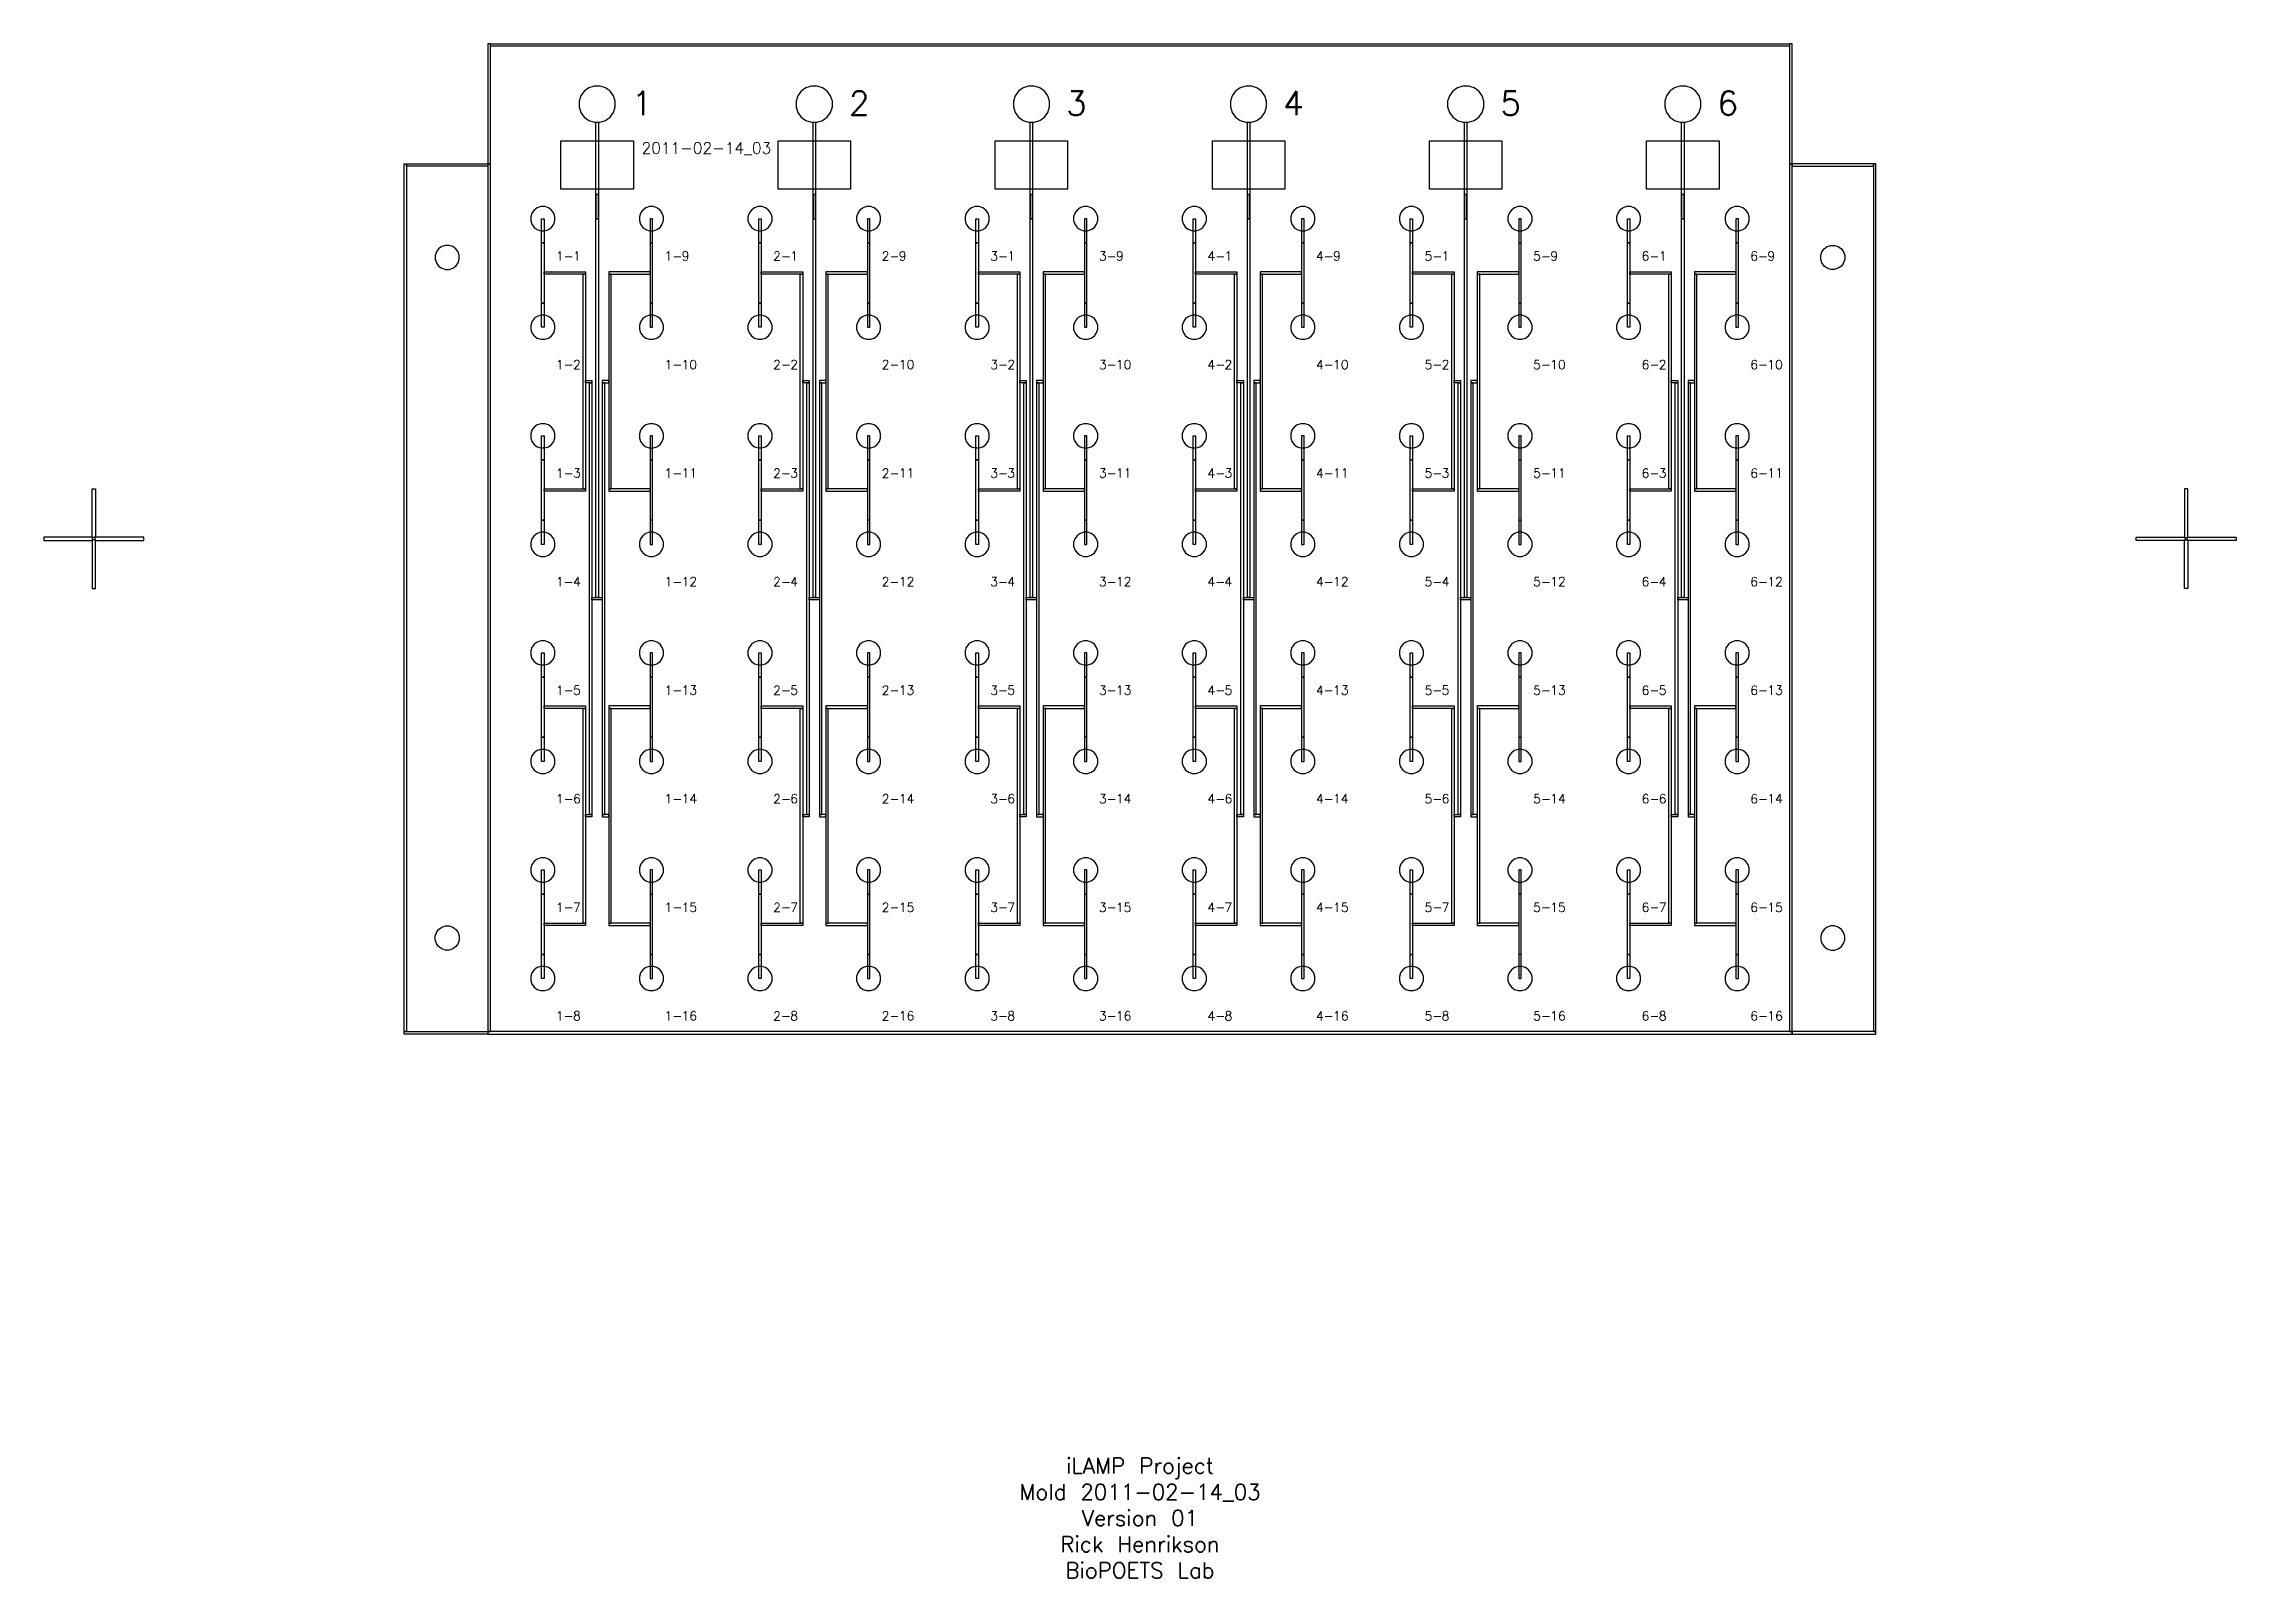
# Model space of a CAD drawing. Extents: x -305705 to -214839, y 144635 to 208244.
import ezdxf

# ---------------------------------------------------------------- set-up
doc = ezdxf.new("R2010")
doc.units = 13
doc.header["$MEASUREMENT"] = 0
doc.layers.add('100 um', color=5, linetype='Continuous')
doc.layers.add('300 um', color=1, linetype='Continuous')
doc.styles.get("Standard").update_dxf_attribs({"font": 'txt.shx'})

msp = doc.modelspace()

# ---------------------------------------------------------------- texts
at = {"layer": '100 um'}
for s, insert, char_height, width, attachment_point in [('1', (-280910, 206282), 1000, 1347.53, 2), ('2', (-271910, 206282), 1000, 1347.53, 2), ('3', (-262910, 206282), 1000, 1347.53, 2), ('4', (-253910, 206282), 1000, 1347.53, 2), ('5', (-244910, 206282), 1000, 1347.53, 2), ('6', (-235910, 206282), 1000, 1347.53, 2), ('2011-02-14_03', (-278243, 204158), 468, 7613.45, 2), ('1-', (-284478, 199633), 375, 362.82, 1), ('1', (-283770, 199636), 375, 362.82, 1), ('1-', (-279978, 199633), 375, 362.82, 1), ('9', (-279270, 199636), 375, 362.82, 1), ('2-', (-275478, 199633), 375, 362.82, 1), ('1', (-274770, 199636), 375, 362.82, 1), ('2-', (-270978, 199633), 375, 362.82, 1), ('9', (-270270, 199636), 375, 362.82, 1), ('3-', (-266478, 199633), 375, 362.82, 1), ('1', (-265770, 199636), 375, 362.82, 1), ('3-', (-261978, 199633), 375, 362.82, 1), ('9', (-261270, 199636), 375, 362.82, 1), ('4-', (-257478, 199633), 375, 362.82, 1), ('1', (-256770, 199636), 375, 362.82, 1), ('4-', (-252978, 199633), 375, 362.82, 1), ('9', (-252270, 199636), 375, 362.82, 1), ('5-', (-248478, 199633), 375, 362.82, 1), ('1', (-247770, 199636), 375, 362.82, 1), ('5-', (-243978, 199633), 375, 362.82, 1), ('9', (-243270, 199636), 375, 362.82, 1), ('6-', (-239478, 199633), 375, 362.82, 1), ('1', (-238770, 199636), 375, 362.82, 1), ('6-', (-234978, 199633), 375, 362.82, 1), ('9', (-234270, 199636), 375, 362.82, 1), ('1-', (-284478, 195133), 375, 362.82, 1), ('2', (-283770, 195136), 375, 362.82, 1), ('1-', (-279978, 195133), 375, 362.82, 1), ('10', (-279270, 195136), 375, 362.82, 1), ('2-', (-275478, 195133), 375, 362.82, 1), ('2', (-274770, 195136), 375, 362.82, 1), ('2-', (-270978, 195133), 375, 362.82, 1), ('10', (-270270, 195136), 375, 362.82, 1), ('3-', (-266478, 195133), 375, 362.82, 1), ('2', (-265770, 195136), 375, 362.82, 1), ('3-', (-261978, 195133), 375, 362.82, 1), ('10', (-261270, 195136), 375, 362.82, 1), ('4-', (-257478, 195133), 375, 362.82, 1), ('2', (-256770, 195136), 375, 362.82, 1), ('4-', (-252978, 195133), 375, 362.82, 1), ('10', (-252270, 195136), 375, 362.82, 1), ('5-', (-248478, 195133), 375, 362.82, 1), ('2', (-247770, 195136), 375, 362.82, 1), ('5-', (-243978, 195133), 375, 362.82, 1), ('10', (-243270, 195136), 375, 362.82, 1), ('6-', (-239478, 195133), 375, 362.82, 1), ('2', (-238770, 195136), 375, 362.82, 1), ('6-', (-234978, 195133), 375, 362.82, 1), ('10', (-234270, 195136), 375, 362.82, 1), ('1-', (-284478, 190633), 375, 362.82, 1), ('3', (-283770, 190636), 375, 362.82, 1), ('1-', (-279978, 190633), 375, 362.82, 1), ('11', (-279270, 190636), 375, 362.82, 1), ('2-', (-275478, 190633), 375, 362.82, 1), ('3', (-274770, 190636), 375, 362.82, 1), ('2-', (-270978, 190633), 375, 362.82, 1), ('11', (-270270, 190636), 375, 362.82, 1), ('3-', (-266478, 190633), 375, 362.82, 1), ('3', (-265770, 190636), 375, 362.82, 1), ('3-', (-261978, 190633), 375, 362.82, 1), ('11', (-261270, 190636), 375, 362.82, 1), ('4-', (-257478, 190633), 375, 362.82, 1), ('3', (-256770, 190636), 375, 362.82, 1), ('4-', (-252978, 190633), 375, 362.82, 1), ('11', (-252270, 190636), 375, 362.82, 1), ('5-', (-248478, 190633), 375, 362.82, 1), ('3', (-247770, 190636), 375, 362.82, 1), ('5-', (-243978, 190633), 375, 362.82, 1), ('11', (-243270, 190636), 375, 362.82, 1), ('6-', (-239478, 190633), 375, 362.82, 1), ('3', (-238770, 190636), 375, 362.82, 1), ('6-', (-234978, 190633), 375, 362.82, 1), ('11', (-234270, 190636), 375, 362.82, 1), ('1-', (-284478, 186133), 375, 362.82, 1), ('4', (-283770, 186136), 375, 362.82, 1), ('1-', (-279978, 186133), 375, 362.82, 1), ('12', (-279270, 186136), 375, 362.82, 1), ('2-', (-275478, 186133), 375, 362.82, 1), ('4', (-274770, 186136), 375, 362.82, 1), ('2-', (-270978, 186133), 375, 362.82, 1), ('12', (-270270, 186136), 375, 362.82, 1), ('3-', (-266478, 186133), 375, 362.82, 1), ('4', (-265770, 186136), 375, 362.82, 1), ('3-', (-261978, 186133), 375, 362.82, 1), ('12', (-261270, 186136), 375, 362.82, 1), ('4-', (-257478, 186133), 375, 362.82, 1), ('4', (-256770, 186136), 375, 362.82, 1), ('4-', (-252978, 186133), 375, 362.82, 1), ('12', (-252270, 186136), 375, 362.82, 1), ('5-', (-248478, 186133), 375, 362.82, 1), ('4', (-247770, 186136), 375, 362.82, 1), ('5-', (-243978, 186133), 375, 362.82, 1), ('12', (-243270, 186136), 375, 362.82, 1), ('6-', (-239478, 186133), 375, 362.82, 1), ('4', (-238770, 186136), 375, 362.82, 1), ('6-', (-234978, 186133), 375, 362.82, 1), ('12', (-234270, 186136), 375, 362.82, 1), ('1-', (-284478, 181633), 375, 362.82, 1), ('5', (-283770, 181636), 375, 362.82, 1), ('1-', (-279978, 181633), 375, 362.82, 1), ('13', (-279270, 181636), 375, 362.82, 1), ('2-', (-275478, 181633), 375, 362.82, 1), ('5', (-274770, 181636), 375, 362.82, 1), ('2-', (-270978, 181633), 375, 362.82, 1), ('13', (-270270, 181636), 375, 362.82, 1), ('3-', (-266478, 181633), 375, 362.82, 1), ('5', (-265770, 181636), 375, 362.82, 1), ('3-', (-261978, 181633), 375, 362.82, 1), ('13', (-261270, 181636), 375, 362.82, 1), ('4-', (-257478, 181633), 375, 362.82, 1), ('5', (-256770, 181636), 375, 362.82, 1), ('4-', (-252978, 181633), 375, 362.82, 1), ('13', (-252270, 181636), 375, 362.82, 1), ('5-', (-248478, 181633), 375, 362.82, 1), ('5', (-247770, 181636), 375, 362.82, 1), ('5-', (-243978, 181633), 375, 362.82, 1), ('13', (-243270, 181636), 375, 362.82, 1), ('6-', (-239478, 181633), 375, 362.82, 1), ('5', (-238770, 181636), 375, 362.82, 1), ('6-', (-234978, 181633), 375, 362.82, 1), ('13', (-234270, 181636), 375, 362.82, 1), ('1-', (-284478, 177133), 375, 362.82, 1), ('6', (-283770, 177136), 375, 362.82, 1), ('1-', (-279978, 177133), 375, 362.82, 1), ('14', (-279270, 177136), 375, 362.82, 1), ('2-', (-275478, 177133), 375, 362.82, 1), ('6', (-274770, 177136), 375, 362.82, 1), ('2-', (-270978, 177133), 375, 362.82, 1), ('14', (-270270, 177136), 375, 362.82, 1), ('3-', (-266478, 177133), 375, 362.82, 1), ('6', (-265770, 177136), 375, 362.82, 1), ('3-', (-261978, 177133), 375, 362.82, 1), ('14', (-261270, 177136), 375, 362.82, 1), ('4-', (-257478, 177133), 375, 362.82, 1), ('6', (-256770, 177136), 375, 362.82, 1), ('4-', (-252978, 177133), 375, 362.82, 1), ('14', (-252270, 177136), 375, 362.82, 1), ('5-', (-248478, 177133), 375, 362.82, 1), ('6', (-247770, 177136), 375, 362.82, 1), ('5-', (-243978, 177133), 375, 362.82, 1), ('14', (-243270, 177136), 375, 362.82, 1), ('6-', (-239478, 177133), 375, 362.82, 1), ('6', (-238770, 177136), 375, 362.82, 1), ('6-', (-234978, 177133), 375, 362.82, 1), ('14', (-234270, 177136), 375, 362.82, 1), ('1-', (-284478, 172633), 375, 362.82, 1), ('7', (-283770, 172636), 375, 362.82, 1), ('1-', (-279978, 172633), 375, 362.82, 1), ('15', (-279270, 172636), 375, 362.82, 1), ('2-', (-275478, 172633), 375, 362.82, 1), ('7', (-274770, 172636), 375, 362.82, 1), ('2-', (-270978, 172633), 375, 362.82, 1), ('15', (-270270, 172636), 375, 362.82, 1), ('3-', (-266478, 172633), 375, 362.82, 1), ('7', (-265770, 172636), 375, 362.82, 1), ('3-', (-261978, 172633), 375, 362.82, 1), ('15', (-261270, 172636), 375, 362.82, 1), ('4-', (-257478, 172633), 375, 362.82, 1), ('7', (-256770, 172636), 375, 362.82, 1), ('4-', (-252978, 172633), 375, 362.82, 1), ('15', (-252270, 172636), 375, 362.82, 1), ('5-', (-248478, 172633), 375, 362.82, 1), ('7', (-247770, 172636), 375, 362.82, 1), ('5-', (-243978, 172633), 375, 362.82, 1), ('15', (-243270, 172636), 375, 362.82, 1), ('6-', (-239478, 172633), 375, 362.82, 1), ('7', (-238770, 172636), 375, 362.82, 1), ('6-', (-234978, 172633), 375, 362.82, 1), ('15', (-234270, 172636), 375, 362.82, 1), ('1-', (-284478, 168133), 375, 362.82, 1), ('8', (-283770, 168136), 375, 362.82, 1), ('1-', (-279978, 168133), 375, 362.82, 1), ('16', (-279270, 168136), 375, 362.82, 1), ('2-', (-275478, 168133), 375, 362.82, 1), ('8', (-274770, 168136), 375, 362.82, 1), ('2-', (-270978, 168133), 375, 362.82, 1), ('16', (-270270, 168136), 375, 362.82, 1), ('3-', (-266478, 168133), 375, 362.82, 1), ('8', (-265770, 168136), 375, 362.82, 1), ('3-', (-261978, 168133), 375, 362.82, 1), ('16', (-261270, 168136), 375, 362.82, 1), ('4-', (-257478, 168133), 375, 362.82, 1), ('8', (-256770, 168136), 375, 362.82, 1), ('4-', (-252978, 168133), 375, 362.82, 1), ('16', (-252270, 168136), 375, 362.82, 1), ('5-', (-248478, 168133), 375, 362.82, 1), ('8', (-247770, 168136), 375, 362.82, 1), ('5-', (-243978, 168133), 375, 362.82, 1), ('16', (-243270, 168136), 375, 362.82, 1), ('6-', (-239478, 168133), 375, 362.82, 1), ('8', (-238770, 168136), 375, 362.82, 1), ('6-', (-234978, 168133), 375, 362.82, 1), ('16', (-234270, 168136), 375, 362.82, 1), ('iLAMP Project\\PMold 2011-02-14_03\\PVersion 01\\PRick Henrikson\\PBioPOETS Lab', (-260272, 149619), 650, 10574.24, 2)]:
    msp.add_mtext(s, dxfattribs=dict(at, insert=insert, char_height=char_height, width=width, attachment_point=attachment_point))
at = {"layer": '300 um', "insert": (-260272, 149619), "char_height": 650, "width": 10574.24, "attachment_point": 2}
msp.add_mtext('iLAMP Project\\PMold 2011-02-14_03\\PVersion 01\\PRick Henrikson\\PBioPOETS Lab', dxfattribs=at)

# ---------------------------------------------------------------- linework, layer by layer
at = {"layer": '100 um'}
for points in [[(-287197, 208244), (-287297, 208244), (-287297, 203269), (-287197, 203269)], [(-287197, 208244), (-233347, 208244), (-233347, 208144), (-287197, 208144)], [(-233247, 208244), (-233347, 208244), (-233347, 203269), (-233247, 203269)], [(-283522, 205626), (-283449, 205400), (-283309, 205207), (-283117, 205068), (-282891, 204994), (-282653, 204994), (-282427, 205068), (-282235, 205207), (-282095, 205400), (-282022, 205626), (-282022, 205863), (-282095, 206089), (-282235, 206281), (-282427, 206421), (-282653, 206494), (-282891, 206494), (-283117, 206421), (-283309, 206281), (-283449, 206089), (-283522, 205863)], [(-274522, 205626), (-274449, 205400), (-274309, 205207), (-274117, 205068), (-273891, 204994), (-273653, 204994), (-273427, 205068), (-273235, 205207), (-273095, 205400), (-273022, 205626), (-273022, 205863), (-273095, 206089), (-273235, 206281), (-273427, 206421), (-273653, 206494), (-273891, 206494), (-274117, 206421), (-274309, 206281), (-274449, 206089), (-274522, 205863)], [(-265522, 205626), (-265449, 205400), (-265309, 205207), (-265117, 205068), (-264891, 204994), (-264653, 204994), (-264427, 205068), (-264235, 205207), (-264095, 205400), (-264022, 205626), (-264022, 205863), (-264095, 206089), (-264235, 206281), (-264427, 206421), (-264653, 206494), (-264891, 206494), (-265117, 206421), (-265309, 206281), (-265449, 206089), (-265522, 205863)], [(-256522, 205626), (-256449, 205400), (-256309, 205207), (-256117, 205068), (-255891, 204994), (-255653, 204994), (-255427, 205068), (-255235, 205207), (-255095, 205400), (-255022, 205626), (-255022, 205863), (-255095, 206089), (-255235, 206281), (-255427, 206421), (-255653, 206494), (-255891, 206494), (-256117, 206421), (-256309, 206281), (-256449, 206089), (-256522, 205863)], [(-247522, 205626), (-247449, 205400), (-247309, 205207), (-247117, 205068), (-246891, 204994), (-246653, 204994), (-246427, 205068), (-246235, 205207), (-246095, 205400), (-246022, 205626), (-246022, 205863), (-246095, 206089), (-246235, 206281), (-246427, 206421), (-246653, 206494), (-246891, 206494), (-247117, 206421), (-247309, 206281), (-247449, 206089), (-247522, 205863)], [(-238522, 205626), (-238449, 205400), (-238309, 205207), (-238117, 205068), (-237891, 204994), (-237653, 204994), (-237427, 205068), (-237235, 205207), (-237095, 205400), (-237022, 205626), (-237022, 205863), (-237095, 206089), (-237235, 206281), (-237427, 206421), (-237653, 206494), (-237891, 206494), (-238117, 206421), (-238309, 206281), (-238449, 206089), (-238522, 205863)], [(-282822, 204994), (-282722, 204994), (-282722, 201994), (-282822, 201994)], [(-273822, 204994), (-273722, 204994), (-273722, 201994), (-273822, 201994)], [(-264822, 204994), (-264722, 204994), (-264722, 201994), (-264822, 201994)], [(-255822, 204994), (-255722, 204994), (-255722, 201994), (-255822, 201994)], [(-246822, 204994), (-246722, 204994), (-246722, 201994), (-246822, 201994)], [(-237822, 204994), (-237722, 204994), (-237722, 201994), (-237822, 201994)], [(-290672, 167294), (-290772, 167294), (-290772, 203269), (-290672, 203269)], [(-290672, 203269), (-287297, 203269), (-287297, 203169), (-290672, 203169)], [(-287297, 167294), (-287197, 167294), (-287197, 203269), (-287297, 203269)], [(-233347, 167294), (-233247, 167294), (-233247, 203269), (-233347, 203269)], [(-229872, 203269), (-233247, 203269), (-233247, 203169), (-229872, 203169)], [(-229872, 167294), (-229772, 167294), (-229772, 203269), (-229872, 203269)], [(-282822, 201994), (-282722, 201994), (-282722, 200994), (-282822, 200994)], [(-282722, 201994), (-282822, 201994), (-282822, 200994), (-282722, 200994)], [(-273822, 201994), (-273722, 201994), (-273722, 200994), (-273822, 200994)], [(-273722, 201994), (-273822, 201994), (-273822, 200994), (-273722, 200994)], [(-264822, 201994), (-264722, 201994), (-264722, 200994), (-264822, 200994)], [(-264722, 201994), (-264822, 201994), (-264822, 200994), (-264722, 200994)], [(-255822, 201994), (-255722, 201994), (-255722, 200994), (-255822, 200994)], [(-255722, 201994), (-255822, 201994), (-255822, 200994), (-255722, 200994)], [(-246822, 201994), (-246722, 201994), (-246722, 200994), (-246822, 200994)], [(-246722, 201994), (-246822, 201994), (-246822, 200994), (-246722, 200994)], [(-237822, 201994), (-237722, 201994), (-237722, 200994), (-237822, 200994)], [(-237722, 201994), (-237822, 201994), (-237822, 200994), (-237722, 200994)], [(-285072, 199994), (-285072, 200994), (-284972, 200994), (-284972, 199994)], [(-282822, 200994), (-282722, 200994), (-282722, 185294), (-282822, 185294)], [(-280472, 199994), (-280472, 200994), (-280572, 200994), (-280572, 199994)], [(-276072, 199994), (-276072, 200994), (-275972, 200994), (-275972, 199994)], [(-273822, 200994), (-273722, 200994), (-273722, 185294), (-273822, 185294)], [(-271472, 199994), (-271472, 200994), (-271572, 200994), (-271572, 199994)], [(-267072, 199994), (-267072, 200994), (-266972, 200994), (-266972, 199994)], [(-264822, 200994), (-264722, 200994), (-264722, 185294), (-264822, 185294)], [(-262472, 199994), (-262472, 200994), (-262572, 200994), (-262572, 199994)], [(-258072, 199994), (-258072, 200994), (-257972, 200994), (-257972, 199994)], [(-255822, 200994), (-255722, 200994), (-255722, 185294), (-255822, 185294)], [(-253472, 199994), (-253472, 200994), (-253572, 200994), (-253572, 199994)], [(-249072, 199994), (-249072, 200994), (-248972, 200994), (-248972, 199994)], [(-246822, 200994), (-246722, 200994), (-246722, 185294), (-246822, 185294)], [(-244472, 199994), (-244472, 200994), (-244572, 200994), (-244572, 199994)], [(-240072, 199994), (-240072, 200994), (-239972, 200994), (-239972, 199994)], [(-237822, 200994), (-237722, 200994), (-237722, 185294), (-237822, 185294)], [(-235472, 199994), (-235472, 200994), (-235572, 200994), (-235572, 199994)], [(-285072, 199994), (-284972, 199994), (-284972, 197494), (-285072, 197494)], [(-280472, 199994), (-280572, 199994), (-280572, 197494), (-280472, 197494)], [(-276072, 199994), (-275972, 199994), (-275972, 197494), (-276072, 197494)], [(-271472, 199994), (-271572, 199994), (-271572, 197494), (-271472, 197494)], [(-267072, 199994), (-266972, 199994), (-266972, 197494), (-267072, 197494)], [(-262472, 199994), (-262572, 199994), (-262572, 197494), (-262472, 197494)], [(-258072, 199994), (-257972, 199994), (-257972, 197494), (-258072, 197494)], [(-253472, 199994), (-253572, 199994), (-253572, 197494), (-253472, 197494)], [(-249072, 199994), (-248972, 199994), (-248972, 197494), (-249072, 197494)], [(-244472, 199994), (-244572, 199994), (-244572, 197494), (-244472, 197494)], [(-240072, 199994), (-239972, 199994), (-239972, 197494), (-240072, 197494)], [(-235472, 199994), (-235572, 199994), (-235572, 197494), (-235472, 197494)], [(-284972, 198794), (-283252, 198794), (-283252, 198694), (-284972, 198694)], [(-283352, 198694), (-283252, 198694), (-283252, 189794), (-283352, 189794)], [(-280572, 198794), (-282292, 198794), (-282292, 198694), (-280572, 198694)], [(-282192, 198694), (-282292, 198694), (-282292, 189794), (-282192, 189794)], [(-275972, 198794), (-274252, 198794), (-274252, 198694), (-275972, 198694)], [(-274352, 198694), (-274252, 198694), (-274252, 189794), (-274352, 189794)], [(-271572, 198794), (-273292, 198794), (-273292, 198694), (-271572, 198694)], [(-273192, 198694), (-273292, 198694), (-273292, 189794), (-273192, 189794)], [(-266972, 198794), (-265252, 198794), (-265252, 198694), (-266972, 198694)], [(-265352, 198694), (-265252, 198694), (-265252, 189794), (-265352, 189794)], [(-262572, 198794), (-264292, 198794), (-264292, 198694), (-262572, 198694)], [(-264192, 198694), (-264292, 198694), (-264292, 189794), (-264192, 189794)], [(-257972, 198794), (-256252, 198794), (-256252, 198694), (-257972, 198694)], [(-256352, 198694), (-256252, 198694), (-256252, 189794), (-256352, 189794)], [(-253572, 198794), (-255292, 198794), (-255292, 198694), (-253572, 198694)], [(-255192, 198694), (-255292, 198694), (-255292, 189794), (-255192, 189794)], [(-248972, 198794), (-247252, 198794), (-247252, 198694), (-248972, 198694)], [(-247352, 198694), (-247252, 198694), (-247252, 189794), (-247352, 189794)], [(-244572, 198794), (-246292, 198794), (-246292, 198694), (-244572, 198694)], [(-246192, 198694), (-246292, 198694), (-246292, 189794), (-246192, 189794)], [(-239972, 198794), (-238252, 198794), (-238252, 198694), (-239972, 198694)], [(-238352, 198694), (-238252, 198694), (-238252, 189794), (-238352, 189794)], [(-235572, 198794), (-237292, 198794), (-237292, 198694), (-235572, 198694)], [(-237192, 198694), (-237292, 198694), (-237292, 189794), (-237192, 189794)], [(-284972, 197494), (-284972, 196494), (-285072, 196494), (-285072, 197494)], [(-280572, 197494), (-280572, 196494), (-280472, 196494), (-280472, 197494)], [(-275972, 197494), (-275972, 196494), (-276072, 196494), (-276072, 197494)], [(-271572, 197494), (-271572, 196494), (-271472, 196494), (-271472, 197494)], [(-266972, 197494), (-266972, 196494), (-267072, 196494), (-267072, 197494)], [(-262572, 197494), (-262572, 196494), (-262472, 196494), (-262472, 197494)], [(-257972, 197494), (-257972, 196494), (-258072, 196494), (-258072, 197494)], [(-253572, 197494), (-253572, 196494), (-253472, 196494), (-253472, 197494)], [(-248972, 197494), (-248972, 196494), (-249072, 196494), (-249072, 197494)], [(-244572, 197494), (-244572, 196494), (-244472, 196494), (-244472, 197494)], [(-239972, 197494), (-239972, 196494), (-240072, 196494), (-240072, 197494)], [(-235572, 197494), (-235572, 196494), (-235472, 196494), (-235472, 197494)], [(-283252, 194294), (-282987, 194294), (-282987, 194194), (-283252, 194194)], [(-283087, 194194), (-282987, 194194), (-282987, 176294), (-283087, 176294)], [(-282292, 194294), (-282557, 194294), (-282557, 194194), (-282292, 194194)], [(-282457, 194194), (-282557, 194194), (-282557, 176294), (-282457, 176294)], [(-274252, 194294), (-273987, 194294), (-273987, 194194), (-274252, 194194)], [(-274087, 194194), (-273987, 194194), (-273987, 176294), (-274087, 176294)], [(-273292, 194294), (-273557, 194294), (-273557, 194194), (-273292, 194194)], [(-273457, 194194), (-273557, 194194), (-273557, 176294), (-273457, 176294)], [(-265252, 194294), (-264987, 194294), (-264987, 194194), (-265252, 194194)], [(-265087, 194194), (-264987, 194194), (-264987, 176294), (-265087, 176294)], [(-264292, 194294), (-264557, 194294), (-264557, 194194), (-264292, 194194)], [(-264457, 194194), (-264557, 194194), (-264557, 176294), (-264457, 176294)], [(-256252, 194294), (-255987, 194294), (-255987, 194194), (-256252, 194194)], [(-256087, 194194), (-255987, 194194), (-255987, 176294), (-256087, 176294)], [(-255292, 194294), (-255557, 194294), (-255557, 194194), (-255292, 194194)], [(-255457, 194194), (-255557, 194194), (-255557, 176294), (-255457, 176294)], [(-247252, 194294), (-246987, 194294), (-246987, 194194), (-247252, 194194)], [(-247087, 194194), (-246987, 194194), (-246987, 176294), (-247087, 176294)], [(-246292, 194294), (-246557, 194294), (-246557, 194194), (-246292, 194194)], [(-246457, 194194), (-246557, 194194), (-246557, 176294), (-246457, 176294)], [(-238252, 194294), (-237987, 194294), (-237987, 194194), (-238252, 194194)], [(-238087, 194194), (-237987, 194194), (-237987, 176294), (-238087, 176294)], [(-237292, 194294), (-237557, 194294), (-237557, 194194), (-237292, 194194)], [(-237457, 194194), (-237557, 194194), (-237557, 176294), (-237457, 176294)], [(-285072, 190994), (-285072, 191994), (-284972, 191994), (-284972, 190994)], [(-280472, 190994), (-280472, 191994), (-280572, 191994), (-280572, 190994)], [(-276072, 190994), (-276072, 191994), (-275972, 191994), (-275972, 190994)], [(-271472, 190994), (-271472, 191994), (-271572, 191994), (-271572, 190994)], [(-267072, 190994), (-267072, 191994), (-266972, 191994), (-266972, 190994)], [(-262472, 190994), (-262472, 191994), (-262572, 191994), (-262572, 190994)], [(-258072, 190994), (-258072, 191994), (-257972, 191994), (-257972, 190994)], [(-253472, 190994), (-253472, 191994), (-253572, 191994), (-253572, 190994)], [(-249072, 190994), (-249072, 191994), (-248972, 191994), (-248972, 190994)], [(-244472, 190994), (-244472, 191994), (-244572, 191994), (-244572, 190994)], [(-240072, 190994), (-240072, 191994), (-239972, 191994), (-239972, 190994)], [(-235472, 190994), (-235472, 191994), (-235572, 191994), (-235572, 190994)], [(-285072, 190994), (-284972, 190994), (-284972, 188494), (-285072, 188494)], [(-280472, 190994), (-280572, 190994), (-280572, 188494), (-280472, 188494)], [(-276072, 190994), (-275972, 190994), (-275972, 188494), (-276072, 188494)], [(-271472, 190994), (-271572, 190994), (-271572, 188494), (-271472, 188494)], [(-267072, 190994), (-266972, 190994), (-266972, 188494), (-267072, 188494)], [(-262472, 190994), (-262572, 190994), (-262572, 188494), (-262472, 188494)], [(-258072, 190994), (-257972, 190994), (-257972, 188494), (-258072, 188494)], [(-253472, 190994), (-253572, 190994), (-253572, 188494), (-253472, 188494)], [(-249072, 190994), (-248972, 190994), (-248972, 188494), (-249072, 188494)], [(-244472, 190994), (-244572, 190994), (-244572, 188494), (-244472, 188494)], [(-240072, 190994), (-239972, 190994), (-239972, 188494), (-240072, 188494)], [(-235472, 190994), (-235572, 190994), (-235572, 188494), (-235472, 188494)], [(-303705, 189798), (-303565, 189798), (-303565, 187778), (-303705, 187778)], [(-284972, 189794), (-283252, 189794), (-283252, 189694), (-284972, 189694)], [(-280572, 189794), (-282292, 189794), (-282292, 189694), (-280572, 189694)], [(-275972, 189794), (-274252, 189794), (-274252, 189694), (-275972, 189694)], [(-271572, 189794), (-273292, 189794), (-273292, 189694), (-271572, 189694)], [(-266972, 189794), (-265252, 189794), (-265252, 189694), (-266972, 189694)], [(-262572, 189794), (-264292, 189794), (-264292, 189694), (-262572, 189694)], [(-257972, 189794), (-256252, 189794), (-256252, 189694), (-257972, 189694)], [(-253572, 189794), (-255292, 189794), (-255292, 189694), (-253572, 189694)], [(-248972, 189794), (-247252, 189794), (-247252, 189694), (-248972, 189694)], [(-244572, 189794), (-246292, 189794), (-246292, 189694), (-244572, 189694)], [(-239972, 189794), (-238252, 189794), (-238252, 189694), (-239972, 189694)], [(-235572, 189794), (-237292, 189794), (-237292, 189694), (-235572, 189694)], [(-216839, 189798), (-216979, 189798), (-216979, 187778), (-216839, 187778)], [(-284972, 188494), (-284972, 187494), (-285072, 187494), (-285072, 188494)], [(-280572, 188494), (-280572, 187494), (-280472, 187494), (-280472, 188494)], [(-275972, 188494), (-275972, 187494), (-276072, 187494), (-276072, 188494)], [(-271572, 188494), (-271572, 187494), (-271472, 187494), (-271472, 188494)], [(-266972, 188494), (-266972, 187494), (-267072, 187494), (-267072, 188494)], [(-262572, 188494), (-262572, 187494), (-262472, 187494), (-262472, 188494)], [(-257972, 188494), (-257972, 187494), (-258072, 187494), (-258072, 188494)], [(-253572, 188494), (-253572, 187494), (-253472, 187494), (-253472, 188494)], [(-248972, 188494), (-248972, 187494), (-249072, 187494), (-249072, 188494)], [(-244572, 188494), (-244572, 187494), (-244472, 187494), (-244472, 188494)], [(-239972, 188494), (-239972, 187494), (-240072, 187494), (-240072, 188494)], [(-235572, 188494), (-235572, 187494), (-235472, 187494), (-235472, 188494)], [(-303685, 187798), (-305705, 187798), (-305705, 187658), (-303685, 187658)], [(-303705, 185658), (-303565, 185658), (-303565, 187678), (-303705, 187678)], [(-301565, 187798), (-303585, 187798), (-303585, 187658), (-301565, 187658)], [(-218979, 187798), (-216959, 187798), (-216959, 187658), (-218979, 187658)], [(-216839, 185658), (-216979, 185658), (-216979, 187678), (-216839, 187678)], [(-216859, 187798), (-214839, 187798), (-214839, 187658), (-216859, 187658)], [(-282987, 185294), (-282557, 185294), (-282557, 185194), (-282987, 185194)], [(-273987, 185294), (-273557, 185294), (-273557, 185194), (-273987, 185194)], [(-264987, 185294), (-264557, 185294), (-264557, 185194), (-264987, 185194)], [(-255987, 185294), (-255557, 185294), (-255557, 185194), (-255987, 185194)], [(-246987, 185294), (-246557, 185294), (-246557, 185194), (-246987, 185194)], [(-237987, 185294), (-237557, 185294), (-237557, 185194), (-237987, 185194)], [(-285072, 181994), (-285072, 182994), (-284972, 182994), (-284972, 181994)], [(-280472, 181994), (-280472, 182994), (-280572, 182994), (-280572, 181994)], [(-276072, 181994), (-276072, 182994), (-275972, 182994), (-275972, 181994)], [(-271472, 181994), (-271472, 182994), (-271572, 182994), (-271572, 181994)], [(-267072, 181994), (-267072, 182994), (-266972, 182994), (-266972, 181994)], [(-262472, 181994), (-262472, 182994), (-262572, 182994), (-262572, 181994)], [(-258072, 181994), (-258072, 182994), (-257972, 182994), (-257972, 181994)], [(-253472, 181994), (-253472, 182994), (-253572, 182994), (-253572, 181994)], [(-249072, 181994), (-249072, 182994), (-248972, 182994), (-248972, 181994)], [(-244472, 181994), (-244472, 182994), (-244572, 182994), (-244572, 181994)], [(-240072, 181994), (-240072, 182994), (-239972, 182994), (-239972, 181994)], [(-235472, 181994), (-235472, 182994), (-235572, 182994), (-235572, 181994)], [(-285072, 181994), (-284972, 181994), (-284972, 179494), (-285072, 179494)], [(-280472, 181994), (-280572, 181994), (-280572, 179494), (-280472, 179494)], [(-276072, 181994), (-275972, 181994), (-275972, 179494), (-276072, 179494)], [(-271472, 181994), (-271572, 181994), (-271572, 179494), (-271472, 179494)], [(-267072, 181994), (-266972, 181994), (-266972, 179494), (-267072, 179494)], [(-262472, 181994), (-262572, 181994), (-262572, 179494), (-262472, 179494)], [(-258072, 181994), (-257972, 181994), (-257972, 179494), (-258072, 179494)], [(-253472, 181994), (-253572, 181994), (-253572, 179494), (-253472, 179494)], [(-249072, 181994), (-248972, 181994), (-248972, 179494), (-249072, 179494)], [(-244472, 181994), (-244572, 181994), (-244572, 179494), (-244472, 179494)], [(-240072, 181994), (-239972, 181994), (-239972, 179494), (-240072, 179494)], [(-235472, 181994), (-235572, 181994), (-235572, 179494), (-235472, 179494)], [(-284972, 180794), (-283252, 180794), (-283252, 180694), (-284972, 180694)], [(-283352, 180694), (-283252, 180694), (-283252, 171794), (-283352, 171794)], [(-280572, 180794), (-282292, 180794), (-282292, 180694), (-280572, 180694)], [(-282192, 180694), (-282292, 180694), (-282292, 171794), (-282192, 171794)], [(-275972, 180794), (-274252, 180794), (-274252, 180694), (-275972, 180694)], [(-274352, 180694), (-274252, 180694), (-274252, 171794), (-274352, 171794)], [(-271572, 180794), (-273292, 180794), (-273292, 180694), (-271572, 180694)], [(-273192, 180694), (-273292, 180694), (-273292, 171794), (-273192, 171794)], [(-266972, 180794), (-265252, 180794), (-265252, 180694), (-266972, 180694)], [(-265352, 180694), (-265252, 180694), (-265252, 171794), (-265352, 171794)], [(-262572, 180794), (-264292, 180794), (-264292, 180694), (-262572, 180694)], [(-264192, 180694), (-264292, 180694), (-264292, 171794), (-264192, 171794)], [(-257972, 180794), (-256252, 180794), (-256252, 180694), (-257972, 180694)], [(-256352, 180694), (-256252, 180694), (-256252, 171794), (-256352, 171794)], [(-253572, 180794), (-255292, 180794), (-255292, 180694), (-253572, 180694)], [(-255192, 180694), (-255292, 180694), (-255292, 171794), (-255192, 171794)], [(-248972, 180794), (-247252, 180794), (-247252, 180694), (-248972, 180694)], [(-247352, 180694), (-247252, 180694), (-247252, 171794), (-247352, 171794)], [(-244572, 180794), (-246292, 180794), (-246292, 180694), (-244572, 180694)], [(-246192, 180694), (-246292, 180694), (-246292, 171794), (-246192, 171794)], [(-239972, 180794), (-238252, 180794), (-238252, 180694), (-239972, 180694)], [(-238352, 180694), (-238252, 180694), (-238252, 171794), (-238352, 171794)], [(-235572, 180794), (-237292, 180794), (-237292, 180694), (-235572, 180694)], [(-237192, 180694), (-237292, 180694), (-237292, 171794), (-237192, 171794)], [(-284972, 179494), (-284972, 178494), (-285072, 178494), (-285072, 179494)], [(-280572, 179494), (-280572, 178494), (-280472, 178494), (-280472, 179494)], [(-275972, 179494), (-275972, 178494), (-276072, 178494), (-276072, 179494)], [(-271572, 179494), (-271572, 178494), (-271472, 178494), (-271472, 179494)], [(-266972, 179494), (-266972, 178494), (-267072, 178494), (-267072, 179494)], [(-262572, 179494), (-262572, 178494), (-262472, 178494), (-262472, 179494)], [(-257972, 179494), (-257972, 178494), (-258072, 178494), (-258072, 179494)], [(-253572, 179494), (-253572, 178494), (-253472, 178494), (-253472, 179494)], [(-248972, 179494), (-248972, 178494), (-249072, 178494), (-249072, 179494)], [(-244572, 179494), (-244572, 178494), (-244472, 178494), (-244472, 179494)], [(-239972, 179494), (-239972, 178494), (-240072, 178494), (-240072, 179494)], [(-235572, 179494), (-235572, 178494), (-235472, 178494), (-235472, 179494)], [(-283252, 176294), (-282987, 176294), (-282987, 176194), (-283252, 176194)], [(-282292, 176294), (-282557, 176294), (-282557, 176194), (-282292, 176194)], [(-274252, 176294), (-273987, 176294), (-273987, 176194), (-274252, 176194)], [(-273292, 176294), (-273557, 176294), (-273557, 176194), (-273292, 176194)], [(-265252, 176294), (-264987, 176294), (-264987, 176194), (-265252, 176194)], [(-264292, 176294), (-264557, 176294), (-264557, 176194), (-264292, 176194)], [(-256252, 176294), (-255987, 176294), (-255987, 176194), (-256252, 176194)], [(-255292, 176294), (-255557, 176294), (-255557, 176194), (-255292, 176194)], [(-247252, 176294), (-246987, 176294), (-246987, 176194), (-247252, 176194)], [(-246292, 176294), (-246557, 176294), (-246557, 176194), (-246292, 176194)], [(-238252, 176294), (-237987, 176294), (-237987, 176194), (-238252, 176194)], [(-237292, 176294), (-237557, 176294), (-237557, 176194), (-237292, 176194)], [(-285072, 172994), (-285072, 173994), (-284972, 173994), (-284972, 172994)], [(-280472, 172994), (-280472, 173994), (-280572, 173994), (-280572, 172994)], [(-276072, 172994), (-276072, 173994), (-275972, 173994), (-275972, 172994)], [(-271472, 172994), (-271472, 173994), (-271572, 173994), (-271572, 172994)], [(-267072, 172994), (-267072, 173994), (-266972, 173994), (-266972, 172994)], [(-262472, 172994), (-262472, 173994), (-262572, 173994), (-262572, 172994)], [(-258072, 172994), (-258072, 173994), (-257972, 173994), (-257972, 172994)], [(-253472, 172994), (-253472, 173994), (-253572, 173994), (-253572, 172994)], [(-249072, 172994), (-249072, 173994), (-248972, 173994), (-248972, 172994)], [(-244472, 172994), (-244472, 173994), (-244572, 173994), (-244572, 172994)], [(-240072, 172994), (-240072, 173994), (-239972, 173994), (-239972, 172994)], [(-235472, 172994), (-235472, 173994), (-235572, 173994), (-235572, 172994)], [(-285072, 172994), (-284972, 172994), (-284972, 170494), (-285072, 170494)], [(-280472, 172994), (-280572, 172994), (-280572, 170494), (-280472, 170494)], [(-276072, 172994), (-275972, 172994), (-275972, 170494), (-276072, 170494)], [(-271472, 172994), (-271572, 172994), (-271572, 170494), (-271472, 170494)], [(-267072, 172994), (-266972, 172994), (-266972, 170494), (-267072, 170494)], [(-262472, 172994), (-262572, 172994), (-262572, 170494), (-262472, 170494)], [(-258072, 172994), (-257972, 172994), (-257972, 170494), (-258072, 170494)], [(-253472, 172994), (-253572, 172994), (-253572, 170494), (-253472, 170494)], [(-249072, 172994), (-248972, 172994), (-248972, 170494), (-249072, 170494)], [(-244472, 172994), (-244572, 172994), (-244572, 170494), (-244472, 170494)], [(-240072, 172994), (-239972, 172994), (-239972, 170494), (-240072, 170494)], [(-235472, 172994), (-235572, 172994), (-235572, 170494), (-235472, 170494)], [(-284972, 171794), (-283252, 171794), (-283252, 171694), (-284972, 171694)], [(-280572, 171794), (-282292, 171794), (-282292, 171694), (-280572, 171694)], [(-275972, 171794), (-274252, 171794), (-274252, 171694), (-275972, 171694)], [(-271572, 171794), (-273292, 171794), (-273292, 171694), (-271572, 171694)], [(-266972, 171794), (-265252, 171794), (-265252, 171694), (-266972, 171694)], [(-262572, 171794), (-264292, 171794), (-264292, 171694), (-262572, 171694)], [(-257972, 171794), (-256252, 171794), (-256252, 171694), (-257972, 171694)], [(-253572, 171794), (-255292, 171794), (-255292, 171694), (-253572, 171694)], [(-248972, 171794), (-247252, 171794), (-247252, 171694), (-248972, 171694)], [(-244572, 171794), (-246292, 171794), (-246292, 171694), (-244572, 171694)], [(-239972, 171794), (-238252, 171794), (-238252, 171694), (-239972, 171694)], [(-235572, 171794), (-237292, 171794), (-237292, 171694), (-235572, 171694)], [(-284972, 170494), (-284972, 169494), (-285072, 169494), (-285072, 170494)], [(-280572, 170494), (-280572, 169494), (-280472, 169494), (-280472, 170494)], [(-275972, 170494), (-275972, 169494), (-276072, 169494), (-276072, 170494)], [(-271572, 170494), (-271572, 169494), (-271472, 169494), (-271472, 170494)], [(-266972, 170494), (-266972, 169494), (-267072, 169494), (-267072, 170494)], [(-262572, 170494), (-262572, 169494), (-262472, 169494), (-262472, 170494)], [(-257972, 170494), (-257972, 169494), (-258072, 169494), (-258072, 170494)], [(-253572, 170494), (-253572, 169494), (-253472, 169494), (-253472, 170494)], [(-248972, 170494), (-248972, 169494), (-249072, 169494), (-249072, 170494)], [(-244572, 170494), (-244572, 169494), (-244472, 169494), (-244472, 170494)], [(-239972, 170494), (-239972, 169494), (-240072, 169494), (-240072, 170494)], [(-235572, 170494), (-235572, 169494), (-235472, 169494), (-235472, 170494)], [(-290772, 167294), (-287297, 167294), (-287297, 167194), (-290772, 167194)], [(-287297, 167194), (-233247, 167194), (-233247, 167294), (-287297, 167294)], [(-229772, 167294), (-233247, 167294), (-233247, 167194), (-229772, 167194)]]:
    msp.add_lwpolyline(points, close=True, dxfattribs=at)
at = {"layer": '300 um'}
for points in [[(-284272, 204219), (-281272, 204219), (-281272, 202219), (-284272, 202219)], [(-275272, 204219), (-272272, 204219), (-272272, 202219), (-275272, 202219)], [(-266272, 204219), (-263272, 204219), (-263272, 202219), (-266272, 202219)], [(-257272, 204219), (-254272, 204219), (-254272, 202219), (-257272, 202219)], [(-248272, 204219), (-245272, 204219), (-245272, 202219), (-248272, 202219)], [(-239272, 204219), (-236272, 204219), (-236272, 202219), (-239272, 202219)], [(-285101, 201494), (-285252, 201445), (-285380, 201352), (-285473, 201224), (-285522, 201074), (-285522, 200915), (-285473, 200765), (-285380, 200636), (-285252, 200543), (-285101, 200494), (-284943, 200494), (-284792, 200543), (-284664, 200636), (-284571, 200765), (-284522, 200915), (-284522, 201074), (-284571, 201224), (-284664, 201352), (-284792, 201445), (-284943, 201494)], [(-280601, 201494), (-280752, 201445), (-280880, 201352), (-280973, 201224), (-281022, 201074), (-281022, 200915), (-280973, 200765), (-280880, 200636), (-280752, 200543), (-280601, 200494), (-280443, 200494), (-280292, 200543), (-280164, 200636), (-280071, 200765), (-280022, 200915), (-280022, 201074), (-280071, 201224), (-280164, 201352), (-280292, 201445), (-280443, 201494)], [(-276101, 201494), (-276252, 201445), (-276380, 201352), (-276473, 201224), (-276522, 201074), (-276522, 200915), (-276473, 200765), (-276380, 200636), (-276252, 200543), (-276101, 200494), (-275943, 200494), (-275792, 200543), (-275664, 200636), (-275571, 200765), (-275522, 200915), (-275522, 201074), (-275571, 201224), (-275664, 201352), (-275792, 201445), (-275943, 201494)], [(-271601, 201494), (-271752, 201445), (-271880, 201352), (-271973, 201224), (-272022, 201074), (-272022, 200915), (-271973, 200765), (-271880, 200636), (-271752, 200543), (-271601, 200494), (-271443, 200494), (-271292, 200543), (-271164, 200636), (-271071, 200765), (-271022, 200915), (-271022, 201074), (-271071, 201224), (-271164, 201352), (-271292, 201445), (-271443, 201494)], [(-267101, 201494), (-267252, 201445), (-267380, 201352), (-267473, 201224), (-267522, 201074), (-267522, 200915), (-267473, 200765), (-267380, 200636), (-267252, 200543), (-267101, 200494), (-266943, 200494), (-266792, 200543), (-266664, 200636), (-266571, 200765), (-266522, 200915), (-266522, 201074), (-266571, 201224), (-266664, 201352), (-266792, 201445), (-266943, 201494)], [(-262601, 201494), (-262752, 201445), (-262880, 201352), (-262973, 201224), (-263022, 201074), (-263022, 200915), (-262973, 200765), (-262880, 200636), (-262752, 200543), (-262601, 200494), (-262443, 200494), (-262292, 200543), (-262164, 200636), (-262071, 200765), (-262022, 200915), (-262022, 201074), (-262071, 201224), (-262164, 201352), (-262292, 201445), (-262443, 201494)], [(-258101, 201494), (-258252, 201445), (-258380, 201352), (-258473, 201224), (-258522, 201074), (-258522, 200915), (-258473, 200765), (-258380, 200636), (-258252, 200543), (-258101, 200494), (-257943, 200494), (-257792, 200543), (-257664, 200636), (-257571, 200765), (-257522, 200915), (-257522, 201074), (-257571, 201224), (-257664, 201352), (-257792, 201445), (-257943, 201494)], [(-253601, 201494), (-253752, 201445), (-253880, 201352), (-253973, 201224), (-254022, 201074), (-254022, 200915), (-253973, 200765), (-253880, 200636), (-253752, 200543), (-253601, 200494), (-253443, 200494), (-253292, 200543), (-253164, 200636), (-253071, 200765), (-253022, 200915), (-253022, 201074), (-253071, 201224), (-253164, 201352), (-253292, 201445), (-253443, 201494)], [(-249101, 201494), (-249252, 201445), (-249380, 201352), (-249473, 201224), (-249522, 201074), (-249522, 200915), (-249473, 200765), (-249380, 200636), (-249252, 200543), (-249101, 200494), (-248943, 200494), (-248792, 200543), (-248664, 200636), (-248571, 200765), (-248522, 200915), (-248522, 201074), (-248571, 201224), (-248664, 201352), (-248792, 201445), (-248943, 201494)], [(-244601, 201494), (-244752, 201445), (-244880, 201352), (-244973, 201224), (-245022, 201074), (-245022, 200915), (-244973, 200765), (-244880, 200636), (-244752, 200543), (-244601, 200494), (-244443, 200494), (-244292, 200543), (-244164, 200636), (-244071, 200765), (-244022, 200915), (-244022, 201074), (-244071, 201224), (-244164, 201352), (-244292, 201445), (-244443, 201494)], [(-240101, 201494), (-240252, 201445), (-240380, 201352), (-240473, 201224), (-240522, 201074), (-240522, 200915), (-240473, 200765), (-240380, 200636), (-240252, 200543), (-240101, 200494), (-239943, 200494), (-239792, 200543), (-239664, 200636), (-239571, 200765), (-239522, 200915), (-239522, 201074), (-239571, 201224), (-239664, 201352), (-239792, 201445), (-239943, 201494)], [(-235601, 201494), (-235752, 201445), (-235880, 201352), (-235973, 201224), (-236022, 201074), (-236022, 200915), (-235973, 200765), (-235880, 200636), (-235752, 200543), (-235601, 200494), (-235443, 200494), (-235292, 200543), (-235164, 200636), (-235071, 200765), (-235022, 200915), (-235022, 201074), (-235071, 201224), (-235164, 201352), (-235292, 201445), (-235443, 201494)], [(-288905, 198890), (-288755, 198939), (-288627, 199032), (-288533, 199160), (-288485, 199311), (-288485, 199469), (-288533, 199620), (-288627, 199748), (-288755, 199841), (-288905, 199890), (-289064, 199890), (-289214, 199841), (-289342, 199748), (-289436, 199620), (-289485, 199469), (-289485, 199311), (-289436, 199160), (-289342, 199032), (-289214, 198939), (-289064, 198890)], [(-231639, 198890), (-231789, 198939), (-231917, 199032), (-232011, 199160), (-232060, 199311), (-232060, 199469), (-232011, 199620), (-231917, 199748), (-231789, 199841), (-231639, 199890), (-231480, 199890), (-231330, 199841), (-231202, 199748), (-231108, 199620), (-231060, 199469), (-231060, 199311), (-231108, 199160), (-231202, 199032), (-231330, 198939), (-231480, 198890)], [(-285101, 196994), (-285252, 196945), (-285380, 196852), (-285473, 196724), (-285522, 196574), (-285522, 196415), (-285473, 196265), (-285380, 196136), (-285252, 196043), (-285101, 195994), (-284943, 195994), (-284792, 196043), (-284664, 196136), (-284571, 196265), (-284522, 196415), (-284522, 196574), (-284571, 196724), (-284664, 196852), (-284792, 196945), (-284943, 196994)], [(-280601, 196994), (-280752, 196945), (-280880, 196852), (-280973, 196724), (-281022, 196574), (-281022, 196415), (-280973, 196265), (-280880, 196136), (-280752, 196043), (-280601, 195994), (-280443, 195994), (-280292, 196043), (-280164, 196136), (-280071, 196265), (-280022, 196415), (-280022, 196574), (-280071, 196724), (-280164, 196852), (-280292, 196945), (-280443, 196994)], [(-276101, 196994), (-276252, 196945), (-276380, 196852), (-276473, 196724), (-276522, 196574), (-276522, 196415), (-276473, 196265), (-276380, 196136), (-276252, 196043), (-276101, 195994), (-275943, 195994), (-275792, 196043), (-275664, 196136), (-275571, 196265), (-275522, 196415), (-275522, 196574), (-275571, 196724), (-275664, 196852), (-275792, 196945), (-275943, 196994)], [(-271601, 196994), (-271752, 196945), (-271880, 196852), (-271973, 196724), (-272022, 196574), (-272022, 196415), (-271973, 196265), (-271880, 196136), (-271752, 196043), (-271601, 195994), (-271443, 195994), (-271292, 196043), (-271164, 196136), (-271071, 196265), (-271022, 196415), (-271022, 196574), (-271071, 196724), (-271164, 196852), (-271292, 196945), (-271443, 196994)], [(-267101, 196994), (-267252, 196945), (-267380, 196852), (-267473, 196724), (-267522, 196574), (-267522, 196415), (-267473, 196265), (-267380, 196136), (-267252, 196043), (-267101, 195994), (-266943, 195994), (-266792, 196043), (-266664, 196136), (-266571, 196265), (-266522, 196415), (-266522, 196574), (-266571, 196724), (-266664, 196852), (-266792, 196945), (-266943, 196994)], [(-262601, 196994), (-262752, 196945), (-262880, 196852), (-262973, 196724), (-263022, 196574), (-263022, 196415), (-262973, 196265), (-262880, 196136), (-262752, 196043), (-262601, 195994), (-262443, 195994), (-262292, 196043), (-262164, 196136), (-262071, 196265), (-262022, 196415), (-262022, 196574), (-262071, 196724), (-262164, 196852), (-262292, 196945), (-262443, 196994)], [(-258101, 196994), (-258252, 196945), (-258380, 196852), (-258473, 196724), (-258522, 196574), (-258522, 196415), (-258473, 196265), (-258380, 196136), (-258252, 196043), (-258101, 195994), (-257943, 195994), (-257792, 196043), (-257664, 196136), (-257571, 196265), (-257522, 196415), (-257522, 196574), (-257571, 196724), (-257664, 196852), (-257792, 196945), (-257943, 196994)], [(-253601, 196994), (-253752, 196945), (-253880, 196852), (-253973, 196724), (-254022, 196574), (-254022, 196415), (-253973, 196265), (-253880, 196136), (-253752, 196043), (-253601, 195994), (-253443, 195994), (-253292, 196043), (-253164, 196136), (-253071, 196265), (-253022, 196415), (-253022, 196574), (-253071, 196724), (-253164, 196852), (-253292, 196945), (-253443, 196994)], [(-249101, 196994), (-249252, 196945), (-249380, 196852), (-249473, 196724), (-249522, 196574), (-249522, 196415), (-249473, 196265), (-249380, 196136), (-249252, 196043), (-249101, 195994), (-248943, 195994), (-248792, 196043), (-248664, 196136), (-248571, 196265), (-248522, 196415), (-248522, 196574), (-248571, 196724), (-248664, 196852), (-248792, 196945), (-248943, 196994)], [(-244601, 196994), (-244752, 196945), (-244880, 196852), (-244973, 196724), (-245022, 196574), (-245022, 196415), (-244973, 196265), (-244880, 196136), (-244752, 196043), (-244601, 195994), (-244443, 195994), (-244292, 196043), (-244164, 196136), (-244071, 196265), (-244022, 196415), (-244022, 196574), (-244071, 196724), (-244164, 196852), (-244292, 196945), (-244443, 196994)], [(-240101, 196994), (-240252, 196945), (-240380, 196852), (-240473, 196724), (-240522, 196574), (-240522, 196415), (-240473, 196265), (-240380, 196136), (-240252, 196043), (-240101, 195994), (-239943, 195994), (-239792, 196043), (-239664, 196136), (-239571, 196265), (-239522, 196415), (-239522, 196574), (-239571, 196724), (-239664, 196852), (-239792, 196945), (-239943, 196994)], [(-235601, 196994), (-235752, 196945), (-235880, 196852), (-235973, 196724), (-236022, 196574), (-236022, 196415), (-235973, 196265), (-235880, 196136), (-235752, 196043), (-235601, 195994), (-235443, 195994), (-235292, 196043), (-235164, 196136), (-235071, 196265), (-235022, 196415), (-235022, 196574), (-235071, 196724), (-235164, 196852), (-235292, 196945), (-235443, 196994)], [(-285101, 192494), (-285252, 192445), (-285380, 192352), (-285473, 192224), (-285522, 192074), (-285522, 191915), (-285473, 191765), (-285380, 191636), (-285252, 191543), (-285101, 191494), (-284943, 191494), (-284792, 191543), (-284664, 191636), (-284571, 191765), (-284522, 191915), (-284522, 192074), (-284571, 192224), (-284664, 192352), (-284792, 192445), (-284943, 192494)], [(-280601, 192494), (-280752, 192445), (-280880, 192352), (-280973, 192224), (-281022, 192074), (-281022, 191915), (-280973, 191765), (-280880, 191636), (-280752, 191543), (-280601, 191494), (-280443, 191494), (-280292, 191543), (-280164, 191636), (-280071, 191765), (-280022, 191915), (-280022, 192074), (-280071, 192224), (-280164, 192352), (-280292, 192445), (-280443, 192494)], [(-276101, 192494), (-276252, 192445), (-276380, 192352), (-276473, 192224), (-276522, 192074), (-276522, 191915), (-276473, 191765), (-276380, 191636), (-276252, 191543), (-276101, 191494), (-275943, 191494), (-275792, 191543), (-275664, 191636), (-275571, 191765), (-275522, 191915), (-275522, 192074), (-275571, 192224), (-275664, 192352), (-275792, 192445), (-275943, 192494)], [(-271601, 192494), (-271752, 192445), (-271880, 192352), (-271973, 192224), (-272022, 192074), (-272022, 191915), (-271973, 191765), (-271880, 191636), (-271752, 191543), (-271601, 191494), (-271443, 191494), (-271292, 191543), (-271164, 191636), (-271071, 191765), (-271022, 191915), (-271022, 192074), (-271071, 192224), (-271164, 192352), (-271292, 192445), (-271443, 192494)], [(-267101, 192494), (-267252, 192445), (-267380, 192352), (-267473, 192224), (-267522, 192074), (-267522, 191915), (-267473, 191765), (-267380, 191636), (-267252, 191543), (-267101, 191494), (-266943, 191494), (-266792, 191543), (-266664, 191636), (-266571, 191765), (-266522, 191915), (-266522, 192074), (-266571, 192224), (-266664, 192352), (-266792, 192445), (-266943, 192494)], [(-262601, 192494), (-262752, 192445), (-262880, 192352), (-262973, 192224), (-263022, 192074), (-263022, 191915), (-262973, 191765), (-262880, 191636), (-262752, 191543), (-262601, 191494), (-262443, 191494), (-262292, 191543), (-262164, 191636), (-262071, 191765), (-262022, 191915), (-262022, 192074), (-262071, 192224), (-262164, 192352), (-262292, 192445), (-262443, 192494)], [(-258101, 192494), (-258252, 192445), (-258380, 192352), (-258473, 192224), (-258522, 192074), (-258522, 191915), (-258473, 191765), (-258380, 191636), (-258252, 191543), (-258101, 191494), (-257943, 191494), (-257792, 191543), (-257664, 191636), (-257571, 191765), (-257522, 191915), (-257522, 192074), (-257571, 192224), (-257664, 192352), (-257792, 192445), (-257943, 192494)], [(-253601, 192494), (-253752, 192445), (-253880, 192352), (-253973, 192224), (-254022, 192074), (-254022, 191915), (-253973, 191765), (-253880, 191636), (-253752, 191543), (-253601, 191494), (-253443, 191494), (-253292, 191543), (-253164, 191636), (-253071, 191765), (-253022, 191915), (-253022, 192074), (-253071, 192224), (-253164, 192352), (-253292, 192445), (-253443, 192494)], [(-249101, 192494), (-249252, 192445), (-249380, 192352), (-249473, 192224), (-249522, 192074), (-249522, 191915), (-249473, 191765), (-249380, 191636), (-249252, 191543), (-249101, 191494), (-248943, 191494), (-248792, 191543), (-248664, 191636), (-248571, 191765), (-248522, 191915), (-248522, 192074), (-248571, 192224), (-248664, 192352), (-248792, 192445), (-248943, 192494)], [(-244601, 192494), (-244752, 192445), (-244880, 192352), (-244973, 192224), (-245022, 192074), (-245022, 191915), (-244973, 191765), (-244880, 191636), (-244752, 191543), (-244601, 191494), (-244443, 191494), (-244292, 191543), (-244164, 191636), (-244071, 191765), (-244022, 191915), (-244022, 192074), (-244071, 192224), (-244164, 192352), (-244292, 192445), (-244443, 192494)], [(-240101, 192494), (-240252, 192445), (-240380, 192352), (-240473, 192224), (-240522, 192074), (-240522, 191915), (-240473, 191765), (-240380, 191636), (-240252, 191543), (-240101, 191494), (-239943, 191494), (-239792, 191543), (-239664, 191636), (-239571, 191765), (-239522, 191915), (-239522, 192074), (-239571, 192224), (-239664, 192352), (-239792, 192445), (-239943, 192494)], [(-235601, 192494), (-235752, 192445), (-235880, 192352), (-235973, 192224), (-236022, 192074), (-236022, 191915), (-235973, 191765), (-235880, 191636), (-235752, 191543), (-235601, 191494), (-235443, 191494), (-235292, 191543), (-235164, 191636), (-235071, 191765), (-235022, 191915), (-235022, 192074), (-235071, 192224), (-235164, 192352), (-235292, 192445), (-235443, 192494)], [(-285101, 187994), (-285252, 187945), (-285380, 187852), (-285473, 187724), (-285522, 187574), (-285522, 187415), (-285473, 187265), (-285380, 187136), (-285252, 187043), (-285101, 186994), (-284943, 186994), (-284792, 187043), (-284664, 187136), (-284571, 187265), (-284522, 187415), (-284522, 187574), (-284571, 187724), (-284664, 187852), (-284792, 187945), (-284943, 187994)], [(-280601, 187994), (-280752, 187945), (-280880, 187852), (-280973, 187724), (-281022, 187574), (-281022, 187415), (-280973, 187265), (-280880, 187136), (-280752, 187043), (-280601, 186994), (-280443, 186994), (-280292, 187043), (-280164, 187136), (-280071, 187265), (-280022, 187415), (-280022, 187574), (-280071, 187724), (-280164, 187852), (-280292, 187945), (-280443, 187994)], [(-276101, 187994), (-276252, 187945), (-276380, 187852), (-276473, 187724), (-276522, 187574), (-276522, 187415), (-276473, 187265), (-276380, 187136), (-276252, 187043), (-276101, 186994), (-275943, 186994), (-275792, 187043), (-275664, 187136), (-275571, 187265), (-275522, 187415), (-275522, 187574), (-275571, 187724), (-275664, 187852), (-275792, 187945), (-275943, 187994)], [(-271601, 187994), (-271752, 187945), (-271880, 187852), (-271973, 187724), (-272022, 187574), (-272022, 187415), (-271973, 187265), (-271880, 187136), (-271752, 187043), (-271601, 186994), (-271443, 186994), (-271292, 187043), (-271164, 187136), (-271071, 187265), (-271022, 187415), (-271022, 187574), (-271071, 187724), (-271164, 187852), (-271292, 187945), (-271443, 187994)], [(-267101, 187994), (-267252, 187945), (-267380, 187852), (-267473, 187724), (-267522, 187574), (-267522, 187415), (-267473, 187265), (-267380, 187136), (-267252, 187043), (-267101, 186994), (-266943, 186994), (-266792, 187043), (-266664, 187136), (-266571, 187265), (-266522, 187415), (-266522, 187574), (-266571, 187724), (-266664, 187852), (-266792, 187945), (-266943, 187994)], [(-262601, 187994), (-262752, 187945), (-262880, 187852), (-262973, 187724), (-263022, 187574), (-263022, 187415), (-262973, 187265), (-262880, 187136), (-262752, 187043), (-262601, 186994), (-262443, 186994), (-262292, 187043), (-262164, 187136), (-262071, 187265), (-262022, 187415), (-262022, 187574), (-262071, 187724), (-262164, 187852), (-262292, 187945), (-262443, 187994)], [(-258101, 187994), (-258252, 187945), (-258380, 187852), (-258473, 187724), (-258522, 187574), (-258522, 187415), (-258473, 187265), (-258380, 187136), (-258252, 187043), (-258101, 186994), (-257943, 186994), (-257792, 187043), (-257664, 187136), (-257571, 187265), (-257522, 187415), (-257522, 187574), (-257571, 187724), (-257664, 187852), (-257792, 187945), (-257943, 187994)], [(-253601, 187994), (-253752, 187945), (-253880, 187852), (-253973, 187724), (-254022, 187574), (-254022, 187415), (-253973, 187265), (-253880, 187136), (-253752, 187043), (-253601, 186994), (-253443, 186994), (-253292, 187043), (-253164, 187136), (-253071, 187265), (-253022, 187415), (-253022, 187574), (-253071, 187724), (-253164, 187852), (-253292, 187945), (-253443, 187994)], [(-249101, 187994), (-249252, 187945), (-249380, 187852), (-249473, 187724), (-249522, 187574), (-249522, 187415), (-249473, 187265), (-249380, 187136), (-249252, 187043), (-249101, 186994), (-248943, 186994), (-248792, 187043), (-248664, 187136), (-248571, 187265), (-248522, 187415), (-248522, 187574), (-248571, 187724), (-248664, 187852), (-248792, 187945), (-248943, 187994)], [(-244601, 187994), (-244752, 187945), (-244880, 187852), (-244973, 187724), (-245022, 187574), (-245022, 187415), (-244973, 187265), (-244880, 187136), (-244752, 187043), (-244601, 186994), (-244443, 186994), (-244292, 187043), (-244164, 187136), (-244071, 187265), (-244022, 187415), (-244022, 187574), (-244071, 187724), (-244164, 187852), (-244292, 187945), (-244443, 187994)], [(-240101, 187994), (-240252, 187945), (-240380, 187852), (-240473, 187724), (-240522, 187574), (-240522, 187415), (-240473, 187265), (-240380, 187136), (-240252, 187043), (-240101, 186994), (-239943, 186994), (-239792, 187043), (-239664, 187136), (-239571, 187265), (-239522, 187415), (-239522, 187574), (-239571, 187724), (-239664, 187852), (-239792, 187945), (-239943, 187994)], [(-235601, 187994), (-235752, 187945), (-235880, 187852), (-235973, 187724), (-236022, 187574), (-236022, 187415), (-235973, 187265), (-235880, 187136), (-235752, 187043), (-235601, 186994), (-235443, 186994), (-235292, 187043), (-235164, 187136), (-235071, 187265), (-235022, 187415), (-235022, 187574), (-235071, 187724), (-235164, 187852), (-235292, 187945), (-235443, 187994)], [(-285101, 183494), (-285252, 183445), (-285380, 183352), (-285473, 183224), (-285522, 183074), (-285522, 182915), (-285473, 182765), (-285380, 182636), (-285252, 182543), (-285101, 182494), (-284943, 182494), (-284792, 182543), (-284664, 182636), (-284571, 182765), (-284522, 182915), (-284522, 183074), (-284571, 183224), (-284664, 183352), (-284792, 183445), (-284943, 183494)], [(-280601, 183494), (-280752, 183445), (-280880, 183352), (-280973, 183224), (-281022, 183074), (-281022, 182915), (-280973, 182765), (-280880, 182636), (-280752, 182543), (-280601, 182494), (-280443, 182494), (-280292, 182543), (-280164, 182636), (-280071, 182765), (-280022, 182915), (-280022, 183074), (-280071, 183224), (-280164, 183352), (-280292, 183445), (-280443, 183494)], [(-276101, 183494), (-276252, 183445), (-276380, 183352), (-276473, 183224), (-276522, 183074), (-276522, 182915), (-276473, 182765), (-276380, 182636), (-276252, 182543), (-276101, 182494), (-275943, 182494), (-275792, 182543), (-275664, 182636), (-275571, 182765), (-275522, 182915), (-275522, 183074), (-275571, 183224), (-275664, 183352), (-275792, 183445), (-275943, 183494)], [(-271601, 183494), (-271752, 183445), (-271880, 183352), (-271973, 183224), (-272022, 183074), (-272022, 182915), (-271973, 182765), (-271880, 182636), (-271752, 182543), (-271601, 182494), (-271443, 182494), (-271292, 182543), (-271164, 182636), (-271071, 182765), (-271022, 182915), (-271022, 183074), (-271071, 183224), (-271164, 183352), (-271292, 183445), (-271443, 183494)], [(-267101, 183494), (-267252, 183445), (-267380, 183352), (-267473, 183224), (-267522, 183074), (-267522, 182915), (-267473, 182765), (-267380, 182636), (-267252, 182543), (-267101, 182494), (-266943, 182494), (-266792, 182543), (-266664, 182636), (-266571, 182765), (-266522, 182915), (-266522, 183074), (-266571, 183224), (-266664, 183352), (-266792, 183445), (-266943, 183494)], [(-262601, 183494), (-262752, 183445), (-262880, 183352), (-262973, 183224), (-263022, 183074), (-263022, 182915), (-262973, 182765), (-262880, 182636), (-262752, 182543), (-262601, 182494), (-262443, 182494), (-262292, 182543), (-262164, 182636), (-262071, 182765), (-262022, 182915), (-262022, 183074), (-262071, 183224), (-262164, 183352), (-262292, 183445), (-262443, 183494)], [(-258101, 183494), (-258252, 183445), (-258380, 183352), (-258473, 183224), (-258522, 183074), (-258522, 182915), (-258473, 182765), (-258380, 182636), (-258252, 182543), (-258101, 182494), (-257943, 182494), (-257792, 182543), (-257664, 182636), (-257571, 182765), (-257522, 182915), (-257522, 183074), (-257571, 183224), (-257664, 183352), (-257792, 183445), (-257943, 183494)], [(-253601, 183494), (-253752, 183445), (-253880, 183352), (-253973, 183224), (-254022, 183074), (-254022, 182915), (-253973, 182765), (-253880, 182636), (-253752, 182543), (-253601, 182494), (-253443, 182494), (-253292, 182543), (-253164, 182636), (-253071, 182765), (-253022, 182915), (-253022, 183074), (-253071, 183224), (-253164, 183352), (-253292, 183445), (-253443, 183494)], [(-249101, 183494), (-249252, 183445), (-249380, 183352), (-249473, 183224), (-249522, 183074), (-249522, 182915), (-249473, 182765), (-249380, 182636), (-249252, 182543), (-249101, 182494), (-248943, 182494), (-248792, 182543), (-248664, 182636), (-248571, 182765), (-248522, 182915), (-248522, 183074), (-248571, 183224), (-248664, 183352), (-248792, 183445), (-248943, 183494)], [(-244601, 183494), (-244752, 183445), (-244880, 183352), (-244973, 183224), (-245022, 183074), (-245022, 182915), (-244973, 182765), (-244880, 182636), (-244752, 182543), (-244601, 182494), (-244443, 182494), (-244292, 182543), (-244164, 182636), (-244071, 182765), (-244022, 182915), (-244022, 183074), (-244071, 183224), (-244164, 183352), (-244292, 183445), (-244443, 183494)], [(-240101, 183494), (-240252, 183445), (-240380, 183352), (-240473, 183224), (-240522, 183074), (-240522, 182915), (-240473, 182765), (-240380, 182636), (-240252, 182543), (-240101, 182494), (-239943, 182494), (-239792, 182543), (-239664, 182636), (-239571, 182765), (-239522, 182915), (-239522, 183074), (-239571, 183224), (-239664, 183352), (-239792, 183445), (-239943, 183494)], [(-235601, 183494), (-235752, 183445), (-235880, 183352), (-235973, 183224), (-236022, 183074), (-236022, 182915), (-235973, 182765), (-235880, 182636), (-235752, 182543), (-235601, 182494), (-235443, 182494), (-235292, 182543), (-235164, 182636), (-235071, 182765), (-235022, 182915), (-235022, 183074), (-235071, 183224), (-235164, 183352), (-235292, 183445), (-235443, 183494)], [(-285101, 178994), (-285252, 178945), (-285380, 178852), (-285473, 178724), (-285522, 178574), (-285522, 178415), (-285473, 178265), (-285380, 178136), (-285252, 178043), (-285101, 177994), (-284943, 177994), (-284792, 178043), (-284664, 178136), (-284571, 178265), (-284522, 178415), (-284522, 178574), (-284571, 178724), (-284664, 178852), (-284792, 178945), (-284943, 178994)], [(-280601, 178994), (-280752, 178945), (-280880, 178852), (-280973, 178724), (-281022, 178574), (-281022, 178415), (-280973, 178265), (-280880, 178136), (-280752, 178043), (-280601, 177994), (-280443, 177994), (-280292, 178043), (-280164, 178136), (-280071, 178265), (-280022, 178415), (-280022, 178574), (-280071, 178724), (-280164, 178852), (-280292, 178945), (-280443, 178994)], [(-276101, 178994), (-276252, 178945), (-276380, 178852), (-276473, 178724), (-276522, 178574), (-276522, 178415), (-276473, 178265), (-276380, 178136), (-276252, 178043), (-276101, 177994), (-275943, 177994), (-275792, 178043), (-275664, 178136), (-275571, 178265), (-275522, 178415), (-275522, 178574), (-275571, 178724), (-275664, 178852), (-275792, 178945), (-275943, 178994)], [(-271601, 178994), (-271752, 178945), (-271880, 178852), (-271973, 178724), (-272022, 178574), (-272022, 178415), (-271973, 178265), (-271880, 178136), (-271752, 178043), (-271601, 177994), (-271443, 177994), (-271292, 178043), (-271164, 178136), (-271071, 178265), (-271022, 178415), (-271022, 178574), (-271071, 178724), (-271164, 178852), (-271292, 178945), (-271443, 178994)], [(-267101, 178994), (-267252, 178945), (-267380, 178852), (-267473, 178724), (-267522, 178574), (-267522, 178415), (-267473, 178265), (-267380, 178136), (-267252, 178043), (-267101, 177994), (-266943, 177994), (-266792, 178043), (-266664, 178136), (-266571, 178265), (-266522, 178415), (-266522, 178574), (-266571, 178724), (-266664, 178852), (-266792, 178945), (-266943, 178994)], [(-262601, 178994), (-262752, 178945), (-262880, 178852), (-262973, 178724), (-263022, 178574), (-263022, 178415), (-262973, 178265), (-262880, 178136), (-262752, 178043), (-262601, 177994), (-262443, 177994), (-262292, 178043), (-262164, 178136), (-262071, 178265), (-262022, 178415), (-262022, 178574), (-262071, 178724), (-262164, 178852), (-262292, 178945), (-262443, 178994)], [(-258101, 178994), (-258252, 178945), (-258380, 178852), (-258473, 178724), (-258522, 178574), (-258522, 178415), (-258473, 178265), (-258380, 178136), (-258252, 178043), (-258101, 177994), (-257943, 177994), (-257792, 178043), (-257664, 178136), (-257571, 178265), (-257522, 178415), (-257522, 178574), (-257571, 178724), (-257664, 178852), (-257792, 178945), (-257943, 178994)], [(-253601, 178994), (-253752, 178945), (-253880, 178852), (-253973, 178724), (-254022, 178574), (-254022, 178415), (-253973, 178265), (-253880, 178136), (-253752, 178043), (-253601, 177994), (-253443, 177994), (-253292, 178043), (-253164, 178136), (-253071, 178265), (-253022, 178415), (-253022, 178574), (-253071, 178724), (-253164, 178852), (-253292, 178945), (-253443, 178994)], [(-249101, 178994), (-249252, 178945), (-249380, 178852), (-249473, 178724), (-249522, 178574), (-249522, 178415), (-249473, 178265), (-249380, 178136), (-249252, 178043), (-249101, 177994), (-248943, 177994), (-248792, 178043), (-248664, 178136), (-248571, 178265), (-248522, 178415), (-248522, 178574), (-248571, 178724), (-248664, 178852), (-248792, 178945), (-248943, 178994)], [(-244601, 178994), (-244752, 178945), (-244880, 178852), (-244973, 178724), (-245022, 178574), (-245022, 178415), (-244973, 178265), (-244880, 178136), (-244752, 178043), (-244601, 177994), (-244443, 177994), (-244292, 178043), (-244164, 178136), (-244071, 178265), (-244022, 178415), (-244022, 178574), (-244071, 178724), (-244164, 178852), (-244292, 178945), (-244443, 178994)], [(-240101, 178994), (-240252, 178945), (-240380, 178852), (-240473, 178724), (-240522, 178574), (-240522, 178415), (-240473, 178265), (-240380, 178136), (-240252, 178043), (-240101, 177994), (-239943, 177994), (-239792, 178043), (-239664, 178136), (-239571, 178265), (-239522, 178415), (-239522, 178574), (-239571, 178724), (-239664, 178852), (-239792, 178945), (-239943, 178994)], [(-235601, 178994), (-235752, 178945), (-235880, 178852), (-235973, 178724), (-236022, 178574), (-236022, 178415), (-235973, 178265), (-235880, 178136), (-235752, 178043), (-235601, 177994), (-235443, 177994), (-235292, 178043), (-235164, 178136), (-235071, 178265), (-235022, 178415), (-235022, 178574), (-235071, 178724), (-235164, 178852), (-235292, 178945), (-235443, 178994)], [(-285101, 174494), (-285252, 174445), (-285380, 174352), (-285473, 174224), (-285522, 174074), (-285522, 173915), (-285473, 173765), (-285380, 173636), (-285252, 173543), (-285101, 173494), (-284943, 173494), (-284792, 173543), (-284664, 173636), (-284571, 173765), (-284522, 173915), (-284522, 174074), (-284571, 174224), (-284664, 174352), (-284792, 174445), (-284943, 174494)], [(-280601, 174494), (-280752, 174445), (-280880, 174352), (-280973, 174224), (-281022, 174074), (-281022, 173915), (-280973, 173765), (-280880, 173636), (-280752, 173543), (-280601, 173494), (-280443, 173494), (-280292, 173543), (-280164, 173636), (-280071, 173765), (-280022, 173915), (-280022, 174074), (-280071, 174224), (-280164, 174352), (-280292, 174445), (-280443, 174494)], [(-276101, 174494), (-276252, 174445), (-276380, 174352), (-276473, 174224), (-276522, 174074), (-276522, 173915), (-276473, 173765), (-276380, 173636), (-276252, 173543), (-276101, 173494), (-275943, 173494), (-275792, 173543), (-275664, 173636), (-275571, 173765), (-275522, 173915), (-275522, 174074), (-275571, 174224), (-275664, 174352), (-275792, 174445), (-275943, 174494)], [(-271601, 174494), (-271752, 174445), (-271880, 174352), (-271973, 174224), (-272022, 174074), (-272022, 173915), (-271973, 173765), (-271880, 173636), (-271752, 173543), (-271601, 173494), (-271443, 173494), (-271292, 173543), (-271164, 173636), (-271071, 173765), (-271022, 173915), (-271022, 174074), (-271071, 174224), (-271164, 174352), (-271292, 174445), (-271443, 174494)], [(-267101, 174494), (-267252, 174445), (-267380, 174352), (-267473, 174224), (-267522, 174074), (-267522, 173915), (-267473, 173765), (-267380, 173636), (-267252, 173543), (-267101, 173494), (-266943, 173494), (-266792, 173543), (-266664, 173636), (-266571, 173765), (-266522, 173915), (-266522, 174074), (-266571, 174224), (-266664, 174352), (-266792, 174445), (-266943, 174494)], [(-262601, 174494), (-262752, 174445), (-262880, 174352), (-262973, 174224), (-263022, 174074), (-263022, 173915), (-262973, 173765), (-262880, 173636), (-262752, 173543), (-262601, 173494), (-262443, 173494), (-262292, 173543), (-262164, 173636), (-262071, 173765), (-262022, 173915), (-262022, 174074), (-262071, 174224), (-262164, 174352), (-262292, 174445), (-262443, 174494)], [(-258101, 174494), (-258252, 174445), (-258380, 174352), (-258473, 174224), (-258522, 174074), (-258522, 173915), (-258473, 173765), (-258380, 173636), (-258252, 173543), (-258101, 173494), (-257943, 173494), (-257792, 173543), (-257664, 173636), (-257571, 173765), (-257522, 173915), (-257522, 174074), (-257571, 174224), (-257664, 174352), (-257792, 174445), (-257943, 174494)], [(-253601, 174494), (-253752, 174445), (-253880, 174352), (-253973, 174224), (-254022, 174074), (-254022, 173915), (-253973, 173765), (-253880, 173636), (-253752, 173543), (-253601, 173494), (-253443, 173494), (-253292, 173543), (-253164, 173636), (-253071, 173765), (-253022, 173915), (-253022, 174074), (-253071, 174224), (-253164, 174352), (-253292, 174445), (-253443, 174494)], [(-249101, 174494), (-249252, 174445), (-249380, 174352), (-249473, 174224), (-249522, 174074), (-249522, 173915), (-249473, 173765), (-249380, 173636), (-249252, 173543), (-249101, 173494), (-248943, 173494), (-248792, 173543), (-248664, 173636), (-248571, 173765), (-248522, 173915), (-248522, 174074), (-248571, 174224), (-248664, 174352), (-248792, 174445), (-248943, 174494)], [(-244601, 174494), (-244752, 174445), (-244880, 174352), (-244973, 174224), (-245022, 174074), (-245022, 173915), (-244973, 173765), (-244880, 173636), (-244752, 173543), (-244601, 173494), (-244443, 173494), (-244292, 173543), (-244164, 173636), (-244071, 173765), (-244022, 173915), (-244022, 174074), (-244071, 174224), (-244164, 174352), (-244292, 174445), (-244443, 174494)], [(-240101, 174494), (-240252, 174445), (-240380, 174352), (-240473, 174224), (-240522, 174074), (-240522, 173915), (-240473, 173765), (-240380, 173636), (-240252, 173543), (-240101, 173494), (-239943, 173494), (-239792, 173543), (-239664, 173636), (-239571, 173765), (-239522, 173915), (-239522, 174074), (-239571, 174224), (-239664, 174352), (-239792, 174445), (-239943, 174494)], [(-235601, 174494), (-235752, 174445), (-235880, 174352), (-235973, 174224), (-236022, 174074), (-236022, 173915), (-235973, 173765), (-235880, 173636), (-235752, 173543), (-235601, 173494), (-235443, 173494), (-235292, 173543), (-235164, 173636), (-235071, 173765), (-235022, 173915), (-235022, 174074), (-235071, 174224), (-235164, 174352), (-235292, 174445), (-235443, 174494)], [(-288905, 171674), (-288755, 171625), (-288627, 171532), (-288533, 171404), (-288485, 171253), (-288485, 171095), (-288533, 170944), (-288627, 170816), (-288755, 170723), (-288905, 170674), (-289064, 170674), (-289214, 170723), (-289342, 170816), (-289436, 170944), (-289485, 171095), (-289485, 171253), (-289436, 171404), (-289342, 171532), (-289214, 171625), (-289064, 171674)], [(-231639, 171674), (-231789, 171625), (-231917, 171532), (-232011, 171404), (-232060, 171253), (-232060, 171095), (-232011, 170944), (-231917, 170816), (-231789, 170723), (-231639, 170674), (-231480, 170674), (-231330, 170723), (-231202, 170816), (-231108, 170944), (-231060, 171095), (-231060, 171253), (-231108, 171404), (-231202, 171532), (-231330, 171625), (-231480, 171674)], [(-285101, 169994), (-285252, 169945), (-285380, 169852), (-285473, 169724), (-285522, 169574), (-285522, 169415), (-285473, 169265), (-285380, 169136), (-285252, 169043), (-285101, 168994), (-284943, 168994), (-284792, 169043), (-284664, 169136), (-284571, 169265), (-284522, 169415), (-284522, 169574), (-284571, 169724), (-284664, 169852), (-284792, 169945), (-284943, 169994)], [(-280601, 169994), (-280752, 169945), (-280880, 169852), (-280973, 169724), (-281022, 169574), (-281022, 169415), (-280973, 169265), (-280880, 169136), (-280752, 169043), (-280601, 168994), (-280443, 168994), (-280292, 169043), (-280164, 169136), (-280071, 169265), (-280022, 169415), (-280022, 169574), (-280071, 169724), (-280164, 169852), (-280292, 169945), (-280443, 169994)], [(-276101, 169994), (-276252, 169945), (-276380, 169852), (-276473, 169724), (-276522, 169574), (-276522, 169415), (-276473, 169265), (-276380, 169136), (-276252, 169043), (-276101, 168994), (-275943, 168994), (-275792, 169043), (-275664, 169136), (-275571, 169265), (-275522, 169415), (-275522, 169574), (-275571, 169724), (-275664, 169852), (-275792, 169945), (-275943, 169994)], [(-271601, 169994), (-271752, 169945), (-271880, 169852), (-271973, 169724), (-272022, 169574), (-272022, 169415), (-271973, 169265), (-271880, 169136), (-271752, 169043), (-271601, 168994), (-271443, 168994), (-271292, 169043), (-271164, 169136), (-271071, 169265), (-271022, 169415), (-271022, 169574), (-271071, 169724), (-271164, 169852), (-271292, 169945), (-271443, 169994)], [(-267101, 169994), (-267252, 169945), (-267380, 169852), (-267473, 169724), (-267522, 169574), (-267522, 169415), (-267473, 169265), (-267380, 169136), (-267252, 169043), (-267101, 168994), (-266943, 168994), (-266792, 169043), (-266664, 169136), (-266571, 169265), (-266522, 169415), (-266522, 169574), (-266571, 169724), (-266664, 169852), (-266792, 169945), (-266943, 169994)], [(-262601, 169994), (-262752, 169945), (-262880, 169852), (-262973, 169724), (-263022, 169574), (-263022, 169415), (-262973, 169265), (-262880, 169136), (-262752, 169043), (-262601, 168994), (-262443, 168994), (-262292, 169043), (-262164, 169136), (-262071, 169265), (-262022, 169415), (-262022, 169574), (-262071, 169724), (-262164, 169852), (-262292, 169945), (-262443, 169994)], [(-258101, 169994), (-258252, 169945), (-258380, 169852), (-258473, 169724), (-258522, 169574), (-258522, 169415), (-258473, 169265), (-258380, 169136), (-258252, 169043), (-258101, 168994), (-257943, 168994), (-257792, 169043), (-257664, 169136), (-257571, 169265), (-257522, 169415), (-257522, 169574), (-257571, 169724), (-257664, 169852), (-257792, 169945), (-257943, 169994)], [(-253601, 169994), (-253752, 169945), (-253880, 169852), (-253973, 169724), (-254022, 169574), (-254022, 169415), (-253973, 169265), (-253880, 169136), (-253752, 169043), (-253601, 168994), (-253443, 168994), (-253292, 169043), (-253164, 169136), (-253071, 169265), (-253022, 169415), (-253022, 169574), (-253071, 169724), (-253164, 169852), (-253292, 169945), (-253443, 169994)], [(-249101, 169994), (-249252, 169945), (-249380, 169852), (-249473, 169724), (-249522, 169574), (-249522, 169415), (-249473, 169265), (-249380, 169136), (-249252, 169043), (-249101, 168994), (-248943, 168994), (-248792, 169043), (-248664, 169136), (-248571, 169265), (-248522, 169415), (-248522, 169574), (-248571, 169724), (-248664, 169852), (-248792, 169945), (-248943, 169994)], [(-244601, 169994), (-244752, 169945), (-244880, 169852), (-244973, 169724), (-245022, 169574), (-245022, 169415), (-244973, 169265), (-244880, 169136), (-244752, 169043), (-244601, 168994), (-244443, 168994), (-244292, 169043), (-244164, 169136), (-244071, 169265), (-244022, 169415), (-244022, 169574), (-244071, 169724), (-244164, 169852), (-244292, 169945), (-244443, 169994)], [(-240101, 169994), (-240252, 169945), (-240380, 169852), (-240473, 169724), (-240522, 169574), (-240522, 169415), (-240473, 169265), (-240380, 169136), (-240252, 169043), (-240101, 168994), (-239943, 168994), (-239792, 169043), (-239664, 169136), (-239571, 169265), (-239522, 169415), (-239522, 169574), (-239571, 169724), (-239664, 169852), (-239792, 169945), (-239943, 169994)], [(-235601, 169994), (-235752, 169945), (-235880, 169852), (-235973, 169724), (-236022, 169574), (-236022, 169415), (-235973, 169265), (-235880, 169136), (-235752, 169043), (-235601, 168994), (-235443, 168994), (-235292, 169043), (-235164, 169136), (-235071, 169265), (-235022, 169415), (-235022, 169574), (-235071, 169724), (-235164, 169852), (-235292, 169945), (-235443, 169994)]]:
    msp.add_lwpolyline(points, close=True, dxfattribs=at)

msp.set_redraw_order([(e.dxf.handle, doc.entitydb.next_handle()) for e in msp.query("TEXT MTEXT ATTDEF DIMENSION ARC_DIMENSION")])  # texts and dimensions are drawn at this point

doc.saveas('drawing.dxf')
